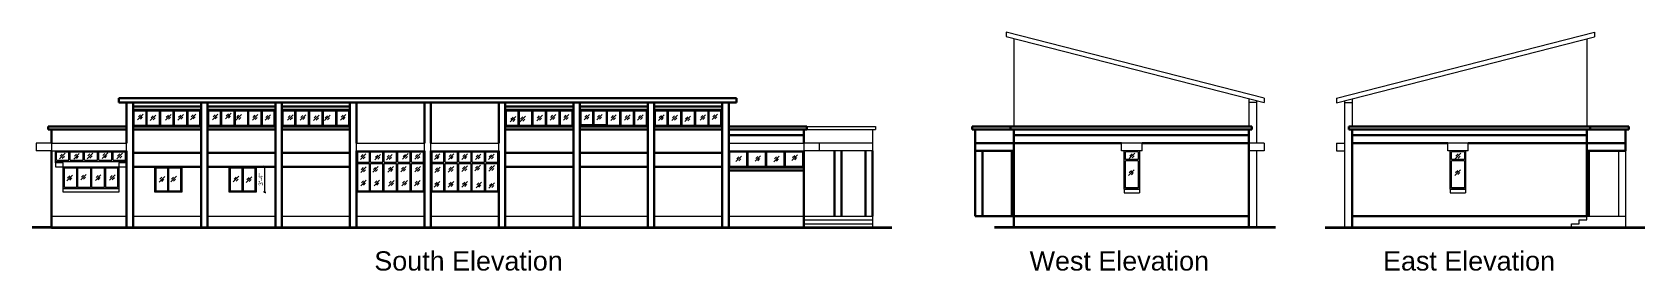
# Model space of a CAD drawing. Header units: inches. Extents: x -6800 to 96653, y -25814 to 17379.
# Drawn here: x 1532 to 4044, y 32 to 405 of the extents above; entities that cross this region are included whole.
import ezdxf

# ---------------------------------------------------------------- set-up
doc = ezdxf.new("R2010")
doc.units = ezdxf.units.IN
doc.header["$MEASUREMENT"] = 0
doc.header["$PDMODE"] = 34
for name, color, linetype, lineweight in [('chajja elev', 4, 'Continuous', 20), ('Column', 101, 'Continuous', 30), ('ele back', 51, 'Continuous', 15), ('ele front', 30, 'Continuous', 30), ('Ground level', 210, 'Continuous', 35), ('Opening elevation', 130, 'Continuous', 9), ('Stairs', 60, 'Continuous', 13), ('text', 31, 'Continuous', 13), ('Win ele', 211, 'Continuous', 15)]:
    doc.layers.add(name, color=color, linetype=linetype, lineweight=lineweight)
doc.styles.get("Standard").update_dxf_attribs({"font": 'arial.ttf'})
doc.dimstyles.get("Standard").update_dxf_attribs({"dimtxt": 7, "dimasz": 4, "dimexe": 2, "dimexo": 2, "dimgap": 2, "dimtad": 1, "dimdec": 0, "dimzin": 0, "dimdsep": 46, "dimlunit": 4, "dimtxsty": 'Standard', "dimblk": 'ARCHTICK', "dimcen": 0.25, "dimclrd": 256, "dimclre": 256, "dimclrt": 256, "dimadec": 0, "dimazin": 0, "dimtfac": 1, "dimtdec": 0, "dimtofl": 0, "dimtmove": 0, "dimatfit": 3, "dimfxl": 1, "dimfxlon": 1, "dimtolj": 1, "dimtzin": 0, "dimlwd": -1, "dimlwe": -1, "dimarcsym": 1})

msp = doc.modelspace()

# ---------------------------------------------------------------- blocks, each defined once
blk = doc.blocks.new('SE')
at = {"transparency": 33554687}
for p, q in [((2617, 294.9), (2617, 257.9)), ((1562, 117.9), (1679, 117.9)), ((1689, 117.9), (1795, 117.9)), ((1805, 117.9), (1911, 117.9)), ((1921, 117.9), (2027, 117.9)), ((2037, 117.9), (2143, 117.9)), ((2153, 117.9), (2259, 117.9)), ((2269, 117.9), (2375, 117.9)), ((2385, 117.9), (2491, 117.9)), ((2501, 117.9), (2607, 117.9)), ((2617, 117.9), (2734, 117.9))]:
    blk.add_line(p, q, dxfattribs=at)
at = {"layer": 'chajja elev', "transparency": 33554585}
for p, q in [((1538, 231.9), (1538, 219.9)), ((1562, 231.9), (1538, 231.9)), ((2758, 231.9), (2734, 231.9)), ((2758, 231.9), (2758, 219.9)), ((1562, 219.9), (1538, 219.9)), ((2758, 219.9), (2734, 219.9))]:
    blk.add_line(p, q, dxfattribs=at)
at = {"layer": 'chajja elev'}
for p, q in [((1562, 231.9), (1562, 219.9)), ((1562, 219.9), (1679, 219.9))]:
    blk.add_line(p, q, dxfattribs=at)
at = {"layer": 'chajja elev', "transparency": 33554687}
for p, q in [((1562, 231.9), (1679, 231.9)), ((1679, 219.9), (1679, 231.9)), ((2037, 231.9), (2143, 231.9)), ((2037, 219.9), (2037, 231.9)), ((2143, 219.9), (2143, 231.9)), ((2153, 231.9), (2259, 231.9)), ((2153, 219.9), (2153, 231.9)), ((2259, 219.9), (2259, 231.9)), ((2617, 231.9), (2734, 231.9)), ((2734, 231.9), (2734, 219.9)), ((2037, 219.9), (2143, 219.9)), ((2153, 219.9), (2259, 219.9)), ((2617, 219.9), (2734, 219.9))]:
    blk.add_line(p, q, dxfattribs=at)
at = {"layer": 'Column', "transparency": 33554687}
for p, q in [((1679, 231.9), (1679, 294.9)), ((1689, 283.9), (1689, 294.9)), ((1689, 257.9), (1689, 283.9)), ((1795, 99.9), (1795, 294.9)), ((1805, 99.9), (1805, 294.9)), ((1911, 99.9), (1911, 294.9)), ((1921, 99.9), (1921, 294.9)), ((2027, 99.9), (2027, 294.9)), ((2037, 231.9), (2037, 294.9)), ((2143, 231.9), (2143, 294.9)), ((2153, 231.9), (2153, 294.9)), ((2259, 231.9), (2259, 294.9)), ((2269, 99.9), (2269, 294.9)), ((2375, 99.9), (2375, 294.9)), ((2385, 99.9), (2385, 294.9)), ((2491, 99.9), (2491, 294.9)), ((2501, 99.9), (2501, 294.9)), ((2607, 99.9), (2607, 294.9)), ((2617, 231.9), (2617, 294.9)), ((1689, 99.9), (1689, 257.9)), ((2617, 219.9), (2617, 231.9)), ((1679, 99.9), (1679, 219.9)), ((2037, 99.9), (2037, 219.9)), ((2037, 154.9), (2037, 219.9)), ((2143, 99.9), (2143, 219.9)), ((2143, 219.9), (2143, 154.9)), ((2153, 99.9), (2153, 219.9)), ((2259, 99.9), (2259, 219.9)), ((2617, 99.9), (2617, 219.9)), ((2782, 219.9), (2782, 117.9)), ((2793, 219.9), (2793, 117.9)), ((2830, 219.9), (2830, 117.9)), ((2841, 219.9), (2841, 117.9))]:
    blk.add_line(p, q, dxfattribs=at)
at = {"layer": 'ele back', "transparency": 33554585}
for p, q in [((2739, 257.9), (2846, 257.9)), ((2739, 252.9), (2846, 252.9)), ((2841, 252.9), (2841, 219.9)), ((2846, 257.9), (2846, 252.9)), ((2841, 231.9), (2758, 231.9)), ((2841, 219.9), (2758, 219.9))]:
    blk.add_line(p, q, dxfattribs=at)
at = {"layer": 'ele front', "transparency": 33554687}
for p, q in [((1667, 301.9), (2629, 301.9)), ((1667, 294.9), (1667, 301.9)), ((2629, 294.9), (2629, 301.9)), ((1667, 294.9), (2629, 294.9)), ((1689, 288.9), (1795, 288.9)), ((1689, 283.9), (1795, 283.9)), ((1805, 288.9), (1911, 288.9)), ((1805, 283.9), (1911, 283.9)), ((1921, 288.9), (2027, 288.9)), ((1921, 283.9), (2027, 283.9)), ((2269, 288.9), (2375, 288.9)), ((2269, 283.9), (2375, 283.9)), ((2385, 288.9), (2491, 288.9)), ((2385, 283.9), (2491, 283.9)), ((2501, 288.9), (2607, 288.9)), ((2501, 283.9), (2607, 283.9)), ((1557, 257.9), (1679, 257.9)), ((1557, 257.9), (1557, 252.9)), ((1557, 252.9), (1679, 252.9)), ((1562, 252.9), (1562, 231.9)), ((1689, 257.9), (1795, 257.9)), ((1689, 252.9), (1795, 252.9)), ((1805, 257.9), (1911, 257.9)), ((1805, 252.9), (1911, 252.9)), ((1921, 257.9), (2027, 257.9)), ((1921, 252.9), (2027, 252.9)), ((2269, 257.9), (2375, 257.9)), ((2269, 252.9), (2375, 252.9)), ((2385, 257.9), (2491, 257.9)), ((2385, 252.9), (2491, 252.9)), ((2387, 259.9), (2426.4, 259.9)), ((2501, 257.9), (2607, 257.9)), ((2501, 252.9), (2607, 252.9)), ((2617, 257.9), (2739, 257.9)), ((2617, 252.9), (2739, 252.9)), ((2734, 252.9), (2734, 231.9)), ((2739, 257.9), (2739, 252.9)), ((2617, 243.9), (2734, 243.9)), ((1562, 219.9), (1562, 99.9)), ((1689, 216.3), (1795, 216.3)), ((1805, 216.3), (1911, 216.3)), ((1921, 216.3), (2027, 216.3)), ((2269, 216.3), (2375, 216.3)), ((2385, 216.3), (2491, 216.3)), ((2501, 216.3), (2607, 216.3)), ((2734, 219.9), (2734, 99.9)), ((1689, 194.9), (1795, 194.9)), ((1805, 194.9), (1911, 194.9)), ((1921, 194.9), (2027, 194.9)), ((2269, 194.9), (2375, 194.9)), ((2385, 194.9), (2491, 194.9)), ((2501, 194.9), (2607, 194.9)), ((2617, 193.9), (2734, 193.9)), ((2617, 188.9), (2734, 188.9))]:
    blk.add_line(p, q, dxfattribs=at)
at = {"layer": 'Ground level'}
for p, q in [((1562, 99.9), (1532, 99.9)), ((2734, 99.9), (2841, 99.9)), ((2841, 99.9), (2871, 99.9))]:
    blk.add_line(p, q, dxfattribs=at)
at = {"layer": 'Ground level', "transparency": 33554687}
blk.add_line((1562, 99.9), (2734, 99.9), dxfattribs=at)
at = {"layer": 'Opening elevation', "transparency": 33554687}
for p, q in [((1696.2, 268.1), (1704.9, 276.8)), ((1739.7, 267.8), (1748.4, 276.5)), ((1759, 267.8), (1767.6, 276.5)), ((1778.4, 268.3), (1787, 277)), ((1812.6, 268.3), (1821.3, 277)), ((1833.2, 269.8), (1841.9, 278.5)), ((1834.3, 274.1), (1837.6, 277.4)), ((2012, 267.7), (2020.7, 276.4)), ((2391.7, 267.9), (2400.4, 276.6)), ((2411.5, 267.9), (2420.1, 276.6)), ((2591.1, 268.5), (2599.8, 277.1)), ((1697.3, 272.5), (1700.6, 275.7)), ((1700.6, 269.2), (1703.8, 272.5)), ((1715.9, 266.9), (1724.6, 275.5)), ((1717, 271.2), (1720.3, 274.5)), ((1720.3, 267.9), (1723.5, 271.2)), ((1740.8, 272.1), (1744, 275.4)), ((1744, 268.9), (1747.3, 272.1)), ((1760, 272.1), (1763.3, 275.4)), ((1763.3, 268.9), (1766.6, 272.1)), ((1779.4, 272.7), (1782.7, 275.9)), ((1782.7, 269.4), (1786, 272.7)), ((1813.7, 272.7), (1816.9, 275.9)), ((1816.9, 269.4), (1820.2, 272.7)), ((1837.6, 270.9), (1840.8, 274.1)), ((1849.4, 267.5), (1858.1, 276.2)), ((1850.5, 271.8), (1853.7, 275.1)), ((1853.7, 268.6), (1857, 271.8)), ((1874.9, 267.5), (1883.5, 276.2)), ((1875.9, 271.8), (1879.2, 275.1)), ((1879.2, 268.6), (1882.5, 271.8)), ((1894.6, 267.4), (1903.3, 276.1)), ((1895.7, 271.7), (1898.9, 275)), ((1898.9, 268.5), (1902.2, 271.7)), ((1929.6, 267.4), (1938.3, 276.1)), ((1930.7, 271.7), (1933.9, 275)), ((1933.9, 268.5), (1937.2, 271.7)), ((1949.3, 267.4), (1958, 276.1)), ((1950.4, 271.7), (1953.6, 275)), ((1953.6, 268.5), (1956.9, 271.7)), ((1970.1, 266.8), (1978.8, 275.5)), ((1971.2, 271.2), (1974.5, 274.5)), ((1974.5, 267.9), (1977.7, 271.2)), ((1987.5, 266.8), (1996.2, 275.5)), ((1988.5, 271.2), (1991.8, 274.5)), ((1991.8, 267.9), (1995.1, 271.2)), ((2013.1, 272), (2016.3, 275.3)), ((2016.3, 268.7), (2019.6, 272)), ((2276.7, 264.7), (2285.3, 273.3)), ((2277.7, 269), (2281, 272.3)), ((2281, 265.7), (2284.3, 269)), ((2291.8, 265), (2300.5, 273.6)), ((2292.9, 269.3), (2296.1, 272.6)), ((2296.1, 266), (2299.4, 269.3)), ((2318, 266.6), (2326.7, 275.2)), ((2319.1, 270.9), (2322.4, 274.2)), ((2322.4, 267.6), (2325.6, 270.9)), ((2338.8, 267.6), (2347.5, 276.3)), ((2339.9, 271.9), (2343.1, 275.2)), ((2343.1, 268.7), (2346.4, 271.9)), ((2359.5, 267.5), (2368.1, 276.2)), ((2360.5, 271.8), (2363.8, 275.1)), ((2363.8, 268.6), (2367.1, 271.8)), ((2392.8, 272.3), (2396, 275.5)), ((2396, 269), (2399.3, 272.3)), ((2412.5, 272.3), (2415.8, 275.5)), ((2415.8, 269), (2419.1, 272.3)), ((2433.2, 267.1), (2441.9, 275.8)), ((2434.2, 271.4), (2437.5, 274.7)), ((2437.5, 268.2), (2440.8, 271.4)), ((2454.8, 267.3), (2463.5, 276)), ((2455.9, 271.6), (2459.1, 274.9)), ((2459.1, 268.4), (2462.4, 271.6)), ((2475.2, 267.3), (2483.9, 276)), ((2476.3, 271.6), (2479.6, 274.9)), ((2479.6, 268.4), (2482.8, 271.6)), ((2507.8, 267.1), (2516.5, 275.8)), ((2508.9, 271.5), (2512.2, 274.7)), ((2512.2, 268.2), (2515.4, 271.5)), ((2528.4, 266.9), (2537.1, 275.6)), ((2529.5, 271.2), (2532.7, 274.5)), ((2532.7, 268), (2536, 271.2)), ((2548.9, 265.3), (2557.5, 274)), ((2549.9, 269.7), (2553.2, 272.9)), ((2553.2, 266.4), (2556.5, 269.7)), ((2572.4, 267.4), (2581, 276.1)), ((2573.4, 271.8), (2576.7, 275)), ((2576.7, 268.5), (2580, 271.8)), ((2592.2, 272.8), (2595.5, 276.1)), ((2595.5, 269.5), (2598.7, 272.8)), ((1574.4, 207.1), (1583.1, 215.8)), ((1575.5, 211.4), (1578.7, 214.7)), ((1578.7, 208.2), (1582, 211.4)), ((1596.6, 206.8), (1605.2, 215.5)), ((1597.6, 211.1), (1600.9, 214.4)), ((1600.9, 207.9), (1604.2, 211.1)), ((1617.5, 207.4), (1626.2, 216)), ((1618.6, 211.7), (1621.8, 215)), ((1621.8, 208.4), (1625.1, 211.7)), ((1640.8, 207.9), (1649.5, 216.6)), ((1641.9, 212.2), (1645.2, 215.5)), ((1645.2, 209), (1648.4, 212.2)), ((1663.9, 207.2), (1672.5, 215.8)), ((1664.9, 211.5), (1668.2, 214.8)), ((1668.2, 208.2), (1671.5, 211.5)), ((2043.2, 206.1), (2051.9, 214.8)), ((2044.3, 210.5), (2047.6, 213.7)), ((2047.6, 207.2), (2050.8, 210.5)), ((2065.8, 205.4), (2074.5, 214.1)), ((2066.9, 209.7), (2070.2, 213)), ((2070.2, 206.5), (2073.4, 209.7)), ((2084, 205.4), (2092.7, 214.1)), ((2085, 209.7), (2088.3, 213)), ((2088.3, 206.5), (2091.6, 209.7)), ((2109, 206.6), (2117.7, 215.3)), ((2110.1, 211), (2113.3, 214.2)), ((2113.3, 207.7), (2116.6, 211)), ((2128, 206.6), (2136.6, 215.3)), ((2129, 211), (2132.3, 214.2)), ((2132.3, 207.7), (2135.6, 211)), ((2158.5, 206.3), (2167.1, 214.9)), ((2159.5, 210.6), (2162.8, 213.9)), ((2162.8, 207.3), (2166.1, 210.6)), ((2180.4, 206.3), (2189, 214.9)), ((2181.4, 210.6), (2184.7, 213.9)), ((2184.7, 207.3), (2188, 210.6)), ((2201.5, 206.3), (2210.2, 214.9)), ((2202.6, 210.6), (2205.8, 213.9)), ((2205.8, 207.3), (2209.1, 210.6)), ((2222.3, 206), (2231, 214.6)), ((2223.4, 210.3), (2226.7, 213.6)), ((2226.7, 207), (2229.9, 210.3)), ((2243, 206), (2251.6, 214.6)), ((2244, 210.3), (2247.3, 213.6)), ((2247.3, 207), (2250.6, 210.3)), ((2628.4, 202.9), (2637.1, 211.5)), ((2629.5, 207.2), (2632.8, 210.5)), ((2632.8, 203.9), (2636, 207.2)), ((2658.1, 203.3), (2666.7, 211.9)), ((2659.1, 207.6), (2662.4, 210.9)), ((2662.4, 204.3), (2665.7, 207.6)), ((2687.2, 202.6), (2695.9, 211.3)), ((2688.3, 207), (2691.6, 210.2)), ((2691.6, 203.7), (2694.8, 207)), ((2715.5, 204.7), (2724.2, 213.4)), ((2716.6, 209.1), (2719.9, 212.3)), ((2719.9, 205.8), (2723.1, 209.1)), ((1586.1, 173.1), (1594.8, 181.7)), ((1587.1, 177.4), (1590.4, 180.7)), ((1590.4, 174.1), (1593.7, 177.4)), ((1607.4, 174.2), (1616.1, 182.9)), ((1608.5, 178.6), (1611.8, 181.8)), ((1611.8, 175.3), (1615, 178.6)), ((1630.3, 173.6), (1639, 182.2)), ((1631.4, 177.9), (1634.6, 181.2)), ((1634.6, 174.6), (1637.9, 177.9)), ((1652.3, 173.7), (1661, 182.4)), ((1653.4, 178.1), (1656.6, 181.3)), ((1656.6, 174.8), (1659.9, 178.1)), ((1729.6, 170.9), (1738.3, 179.6)), ((1730.7, 175.2), (1733.9, 178.5)), ((1747.8, 171.2), (1756.5, 179.9)), ((1748.9, 175.6), (1752.1, 178.8)), ((1845.2, 171.2), (1853.9, 179.9)), ((1846.3, 175.6), (1849.5, 178.8)), ((1865.4, 170.5), (1874.1, 179.2)), ((1866.5, 174.9), (1869.7, 178.1)), ((2043.7, 185.9), (2052.4, 194.6)), ((2044.8, 190.2), (2048.1, 193.5)), ((2048.1, 187), (2051.4, 190.2)), ((2062.4, 186.3), (2071.1, 195)), ((2063.5, 190.7), (2066.7, 193.9)), ((2066.7, 187.4), (2070, 190.7)), ((2086.1, 186.4), (2094.7, 195.1)), ((2087.1, 190.8), (2090.4, 194)), ((2090.4, 187.5), (2093.7, 190.8)), ((2106, 186.7), (2114.6, 195.4)), ((2107, 191.1), (2110.3, 194.3)), ((2110.3, 187.8), (2113.6, 191.1)), ((2128, 186.7), (2136.6, 195.4)), ((2129, 191.1), (2132.3, 194.3)), ((2132.3, 187.8), (2135.6, 191.1)), ((2159.1, 185.6), (2167.7, 194.3)), ((2160.1, 189.9), (2163.4, 193.2)), ((2163.4, 186.7), (2166.7, 189.9)), ((2180, 186.3), (2188.7, 195)), ((2181.1, 190.7), (2184.4, 194)), ((2184.4, 187.4), (2187.6, 190.7)), ((2201.4, 187.5), (2210.1, 196.2)), ((2202.5, 191.8), (2205.7, 195.1)), ((2205.7, 188.6), (2209, 191.8)), ((2221.4, 188.4), (2230.1, 197.1)), ((2222.5, 192.8), (2225.7, 196)), ((2225.7, 189.5), (2229, 192.8)), ((2243.5, 188), (2252.2, 196.7)), ((2244.6, 192.3), (2247.8, 195.6)), ((2247.8, 189.1), (2251.1, 192.3)), ((1733.9, 172), (1737.2, 175.2)), ((1752.1, 172.3), (1755.4, 175.6)), ((1849.5, 172.3), (1852.8, 175.6)), ((1869.7, 171.6), (1873, 174.9)), ((2043.7, 165.2), (2052.4, 173.9)), ((2044.8, 169.5), (2048.1, 172.8)), ((2048.1, 166.3), (2051.4, 169.5)), ((2064.5, 165.2), (2073.2, 173.9)), ((2065.6, 169.5), (2068.9, 172.8)), ((2068.9, 166.3), (2072.1, 169.5)), ((2087.1, 164.7), (2095.7, 173.4)), ((2088.1, 169), (2091.4, 172.3)), ((2091.4, 165.8), (2094.7, 169)), ((2107.7, 164.9), (2116.4, 173.5)), ((2108.8, 169.2), (2112.1, 172.5)), ((2112.1, 165.9), (2115.3, 169.2)), ((2127.4, 164.9), (2136.1, 173.5)), ((2128.5, 169.2), (2131.7, 172.5)), ((2131.7, 165.9), (2135, 169.2)), ((2158.4, 163.1), (2167, 171.8)), ((2159.4, 167.5), (2162.7, 170.7)), ((2162.7, 164.2), (2166, 167.5)), ((2180, 163.1), (2188.7, 171.8)), ((2181.1, 167.5), (2184.4, 170.7)), ((2184.4, 164.2), (2187.6, 167.5)), ((2201.4, 163.1), (2210.1, 171.8)), ((2202.5, 167.5), (2205.7, 170.7)), ((2205.7, 164.2), (2209, 167.5)), ((2223.4, 162.1), (2232.1, 170.8)), ((2224.5, 166.4), (2227.7, 169.7)), ((2227.7, 163.2), (2231, 166.4)), ((2243.5, 161.2), (2252.2, 169.8)), ((2244.6, 165.5), (2247.8, 168.8)), ((2247.8, 162.2), (2251.1, 165.5))]:
    blk.add_line(p, q, dxfattribs=at)
at = {"layer": 'Stairs', "transparency": 33554585}
for p, q in [((2734, 117.9), (2841, 117.9)), ((2734, 111.9), (2841, 111.9)), ((2734, 105.9), (2841, 105.9)), ((2841, 117.9), (2841, 99.9))]:
    blk.add_line(p, q, dxfattribs=at)
at = {"layer": 'Win ele', "transparency": 33554687}
for p, q in [((1691, 281.9), (1709.2, 281.9)), ((1691, 259.9), (1691, 281.9)), ((1709.2, 259.9), (1709.2, 281.9)), ((1711.2, 281.9), (1730.4, 281.9)), ((1711.2, 259.9), (1711.2, 281.9)), ((1730.4, 259.9), (1730.4, 281.9)), ((1732.4, 281.9), (1751.6, 281.9)), ((1732.4, 259.9), (1732.4, 281.9)), ((1751.6, 259.9), (1751.6, 281.9)), ((1753.6, 281.9), (1772.8, 281.9)), ((1753.6, 259.9), (1753.6, 281.9)), ((1772.8, 259.9), (1772.8, 281.9)), ((1774.8, 281.9), (1793, 281.9)), ((1774.8, 259.9), (1774.8, 281.9)), ((1793, 259.9), (1793, 281.9)), ((1807, 281.9), (1825.2, 281.9)), ((1807, 259.9), (1807, 281.9)), ((1825.2, 259.9), (1825.2, 281.9)), ((1827.2, 281.9), (1846.4, 281.9)), ((1827.2, 259.9), (1827.2, 281.9)), ((1846.4, 259.9), (1846.4, 281.9)), ((1848.4, 281.9), (1867.6, 281.9)), ((1848.4, 259.9), (1848.4, 281.9)), ((1867.6, 259.9), (1867.6, 281.9)), ((1869.6, 281.9), (1888.8, 281.9)), ((1869.6, 259.9), (1869.6, 281.9)), ((1888.8, 259.9), (1888.8, 281.9)), ((1890.8, 281.9), (1909, 281.9)), ((1890.8, 259.9), (1890.8, 281.9)), ((1909, 259.9), (1909, 281.9)), ((1923, 281.9), (1941.2, 281.9)), ((1923, 259.9), (1923, 281.9)), ((1941.2, 259.9), (1941.2, 281.9)), ((1943.2, 281.9), (1962.4, 281.9)), ((1943.2, 259.9), (1943.2, 281.9)), ((1962.4, 259.9), (1962.4, 281.9)), ((1964.4, 281.9), (1983.6, 281.9)), ((1964.4, 259.9), (1964.4, 281.9)), ((1983.6, 259.9), (1983.6, 281.9)), ((1985.6, 281.9), (2004.8, 281.9)), ((1985.6, 259.9), (1985.6, 281.9)), ((2004.8, 259.9), (2004.8, 281.9)), ((2006.8, 281.9), (2025, 281.9)), ((2006.8, 259.9), (2006.8, 281.9)), ((2025, 259.9), (2025, 281.9)), ((2271, 281.9), (2289.2, 281.9)), ((2271, 259.9), (2271, 281.9)), ((2289.2, 259.9), (2289.2, 281.9)), ((2291.2, 281.9), (2310.4, 281.9)), ((2291.2, 259.9), (2291.2, 281.9)), ((2310.4, 259.9), (2310.4, 281.9)), ((2312.4, 281.9), (2331.6, 281.9)), ((2312.4, 259.9), (2312.4, 281.9)), ((2331.6, 259.9), (2331.6, 281.9)), ((2333.6, 281.9), (2352.8, 281.9)), ((2333.6, 259.9), (2333.6, 281.9)), ((2352.8, 259.9), (2352.8, 281.9)), ((2354.8, 281.9), (2373, 281.9)), ((2354.8, 259.9), (2354.8, 281.9)), ((2373, 259.9), (2373, 281.9)), ((2387, 281.9), (2405.2, 281.9)), ((2387, 259.9), (2387, 281.9)), ((2405.2, 259.9), (2405.2, 281.9)), ((2407.2, 281.9), (2426.4, 281.9)), ((2407.2, 259.9), (2407.2, 281.9)), ((2426.4, 259.9), (2426.4, 281.9)), ((2428.4, 281.9), (2447.6, 281.9)), ((2428.4, 259.9), (2428.4, 281.9)), ((2447.6, 259.9), (2447.6, 281.9)), ((2449.6, 281.9), (2468.8, 281.9)), ((2449.6, 259.9), (2449.6, 281.9)), ((2468.8, 259.9), (2468.8, 281.9)), ((2470.8, 281.9), (2489, 281.9)), ((2470.8, 259.9), (2470.8, 281.9)), ((2489, 259.9), (2489, 281.9)), ((2503, 281.9), (2521.2, 281.9)), ((2503, 259.9), (2503, 281.9)), ((2521.2, 259.9), (2521.2, 281.9)), ((2523.2, 281.9), (2542.4, 281.9)), ((2523.2, 259.9), (2523.2, 281.9)), ((2542.4, 259.9), (2542.4, 281.9)), ((2544.4, 281.9), (2563.6, 281.9)), ((2544.4, 259.9), (2544.4, 281.9)), ((2563.6, 259.9), (2563.6, 281.9)), ((2565.6, 281.9), (2584.8, 281.9)), ((2565.6, 259.9), (2565.6, 281.9)), ((2584.8, 259.9), (2584.8, 281.9)), ((2586.8, 281.9), (2605, 281.9)), ((2586.8, 259.9), (2586.8, 281.9)), ((2605, 259.9), (2605, 281.9)), ((1691, 259.9), (1730.4, 259.9)), ((1732.4, 259.9), (1751.6, 259.9)), ((1753.6, 259.9), (1772.8, 259.9)), ((1774.8, 259.9), (1793, 259.9)), ((1807, 259.9), (1846.4, 259.9)), ((1848.4, 259.9), (1867.6, 259.9)), ((1869.6, 259.9), (1888.8, 259.9)), ((1890.8, 259.9), (1909, 259.9)), ((1923, 259.9), (1962.4, 259.9)), ((1964.4, 259.9), (1983.6, 259.9)), ((1985.6, 259.9), (2004.8, 259.9)), ((2006.8, 259.9), (2025, 259.9)), ((2271, 259.9), (2310.4, 259.9)), ((2312.4, 259.9), (2331.6, 259.9)), ((2333.6, 259.9), (2352.8, 259.9)), ((2354.8, 259.9), (2373, 259.9)), ((2428.4, 259.9), (2447.6, 259.9)), ((2449.6, 259.9), (2468.8, 259.9)), ((2470.8, 259.9), (2489, 259.9)), ((2503, 259.9), (2542.4, 259.9)), ((2544.4, 259.9), (2563.6, 259.9)), ((2565.6, 259.9), (2584.8, 259.9)), ((2586.8, 259.9), (2605, 259.9)), ((1568, 200.9), (1568, 219.9)), ((1568, 202.9), (1679, 202.9)), ((1570, 217.9), (1589.2, 217.9)), ((1570, 204.9), (1570, 217.9)), ((1570, 204.9), (1589.2, 204.9)), ((1589.2, 204.9), (1589.2, 217.9)), ((1591.2, 217.9), (1611.4, 217.9)), ((1591.2, 204.9), (1591.2, 217.9)), ((1591.2, 204.9), (1611.4, 204.9)), ((1611.4, 204.9), (1611.4, 217.9)), ((1613.4, 217.9), (1633.6, 217.9)), ((1613.4, 204.9), (1613.4, 217.9)), ((1613.4, 204.9), (1633.6, 204.9)), ((1633.6, 204.9), (1633.6, 217.9)), ((1635.6, 217.9), (1655.8, 217.9)), ((1635.6, 204.9), (1635.6, 217.9)), ((1635.6, 204.9), (1655.8, 204.9)), ((1655.8, 204.9), (1655.8, 217.9)), ((1657.8, 217.9), (1677, 217.9)), ((1657.8, 204.9), (1657.8, 217.9)), ((1657.8, 204.9), (1677, 204.9)), ((1677, 204.9), (1677, 217.9)), ((2039, 217.9), (2057.2, 217.9)), ((2039, 201.9), (2039, 217.9)), ((2039, 201.9), (2057.2, 201.9)), ((2057.2, 201.9), (2057.2, 217.9)), ((2059.2, 217.9), (2078.4, 217.9)), ((2059.2, 201.9), (2059.2, 217.9)), ((2059.2, 201.9), (2078.4, 201.9)), ((2078.4, 201.9), (2078.4, 217.9)), ((2080.4, 217.9), (2099.6, 217.9)), ((2080.4, 201.9), (2080.4, 217.9)), ((2080.4, 201.9), (2099.6, 201.9)), ((2099.6, 201.9), (2099.6, 217.9)), ((2101.6, 217.9), (2120.8, 217.9)), ((2101.6, 201.9), (2101.6, 217.9)), ((2101.6, 201.9), (2120.8, 201.9)), ((2120.8, 201.9), (2120.8, 217.9)), ((2122.8, 217.9), (2141, 217.9)), ((2122.8, 201.9), (2122.8, 217.9)), ((2122.8, 201.9), (2141, 201.9)), ((2141, 217.9), (2141, 201.9)), ((2155, 217.9), (2173.2, 217.9)), ((2155, 201.9), (2155, 217.9)), ((2155, 201.9), (2173.2, 201.9)), ((2173.2, 201.9), (2173.2, 217.9)), ((2175.2, 217.9), (2194.4, 217.9)), ((2175.2, 201.9), (2175.2, 217.9)), ((2175.2, 201.9), (2194.4, 201.9)), ((2194.4, 201.9), (2194.4, 217.9)), ((2196.4, 217.9), (2215.6, 217.9)), ((2196.4, 201.9), (2196.4, 217.9)), ((2196.4, 201.9), (2215.6, 201.9)), ((2215.6, 201.9), (2215.6, 217.9)), ((2217.6, 217.9), (2236.8, 217.9)), ((2217.6, 201.9), (2217.6, 217.9)), ((2217.6, 201.9), (2236.8, 201.9)), ((2236.8, 201.9), (2236.8, 217.9)), ((2238.8, 217.9), (2257, 217.9)), ((2238.8, 201.9), (2238.8, 217.9)), ((2238.8, 201.9), (2257, 201.9)), ((2257, 217.9), (2257, 201.9)), ((2619, 217.9), (2645.2, 217.9)), ((2619, 195.9), (2619, 217.9)), ((2645.2, 195.9), (2645.2, 217.9)), ((2647.2, 217.9), (2674.5, 217.9)), ((2647.2, 195.9), (2647.2, 217.9)), ((2674.5, 195.9), (2674.5, 217.9)), ((2676.5, 217.9), (2703.7, 217.9)), ((2676.5, 195.9), (2676.5, 217.9)), ((2703.7, 195.9), (2703.7, 217.9)), ((2705.7, 217.9), (2732, 217.9)), ((2705.7, 195.9), (2705.7, 217.9)), ((2732, 217.9), (2732, 195.9)), ((1580, 194.9), (1667, 194.9)), ((1580, 154.9), (1580, 194.9)), ((1582, 192.9), (1600.7, 192.9)), ((1582, 162.4), (1582, 192.9)), ((1600.7, 192.9), (1600.7, 162.4)), ((1602.7, 192.9), (1622.5, 192.9)), ((1602.7, 192.9), (1602.7, 162.4)), ((1622.5, 192.9), (1622.5, 162.4)), ((1624.5, 192.9), (1644.2, 192.9)), ((1624.5, 192.9), (1624.5, 162.4)), ((1644.2, 192.9), (1644.2, 162.4)), ((1646.2, 192.9), (1665, 192.9)), ((1646.2, 192.9), (1646.2, 162.4)), ((1665, 192.9), (1665, 162.4)), ((1667, 194.9), (1667, 154.9)), ((1723, 194.9), (1765, 194.9)), ((1723, 154.9), (1723, 194.9)), ((1725, 192.9), (1743, 192.9)), ((1725, 156.9), (1725, 192.9)), ((1743, 156.9), (1743, 192.9)), ((1745, 192.9), (1763, 192.9)), ((1745, 156.9), (1745, 192.9)), ((1763, 192.9), (1763, 156.9)), ((1765, 194.9), (1765, 154.9)), ((1841, 192.9), (1859, 192.9)), ((1841, 156.9), (1841, 192.9)), ((1859, 156.9), (1859, 192.9)), ((1861, 192.9), (1879, 192.9)), ((1861, 156.9), (1861, 192.9)), ((1879, 192.9), (1879, 156.9)), ((2039, 199.9), (2057.2, 199.9)), ((2039, 156.9), (2039, 199.9)), ((2057.2, 156.9), (2057.2, 199.9)), ((2059.2, 199.9), (2078.4, 199.9)), ((2059.2, 156.9), (2059.2, 199.9)), ((2078.4, 156.9), (2078.4, 199.9)), ((2080.4, 199.9), (2099.6, 199.9)), ((2080.4, 156.9), (2080.4, 199.9)), ((2099.6, 156.9), (2099.6, 199.9)), ((2101.6, 199.9), (2120.8, 199.9)), ((2101.6, 156.9), (2101.6, 199.9)), ((2120.8, 156.9), (2120.8, 199.9)), ((2122.8, 199.9), (2141, 199.9)), ((2122.8, 156.9), (2122.8, 199.9)), ((2141, 199.9), (2141, 156.9)), ((2155, 199.9), (2173.2, 199.9)), ((2155, 156.9), (2155, 199.9)), ((2173.2, 156.9), (2173.2, 199.9)), ((2175.2, 199.9), (2194.4, 199.9)), ((2175.2, 156.9), (2175.2, 199.9)), ((2194.4, 156.9), (2194.4, 199.9)), ((2196.4, 199.9), (2215.6, 199.9)), ((2196.4, 156.9), (2196.4, 199.9)), ((2215.6, 156.9), (2215.6, 199.9)), ((2217.6, 199.9), (2236.8, 199.9)), ((2217.6, 156.9), (2217.6, 199.9)), ((2236.8, 156.9), (2236.8, 199.9)), ((2238.8, 199.9), (2257, 199.9)), ((2238.8, 156.9), (2238.8, 199.9)), ((2257, 199.9), (2257, 156.9)), ((2619, 195.9), (2645.2, 195.9)), ((2647.2, 195.9), (2674.5, 195.9)), ((2676.5, 195.9), (2703.7, 195.9)), ((2705.7, 195.9), (2732, 195.9)), ((1667, 160.4), (1580, 160.4)), ((1667, 154.9), (1580, 154.9)), ((1600.7, 162.4), (1582, 162.4)), ((1622.5, 162.4), (1602.7, 162.4)), ((1644.2, 162.4), (1624.5, 162.4)), ((1665, 162.4), (1646.2, 162.4)), ((1765, 154.9), (1723, 154.9)), ((1743, 156.9), (1725, 156.9)), ((1763, 156.9), (1745, 156.9)), ((1859, 156.9), (1841, 156.9)), ((1879, 156.9), (1861, 156.9)), ((2143, 154.9), (2037, 154.9)), ((2057.2, 156.9), (2039, 156.9)), ((2078.4, 156.9), (2059.2, 156.9)), ((2099.6, 156.9), (2080.4, 156.9)), ((2120.8, 156.9), (2101.6, 156.9)), ((2141, 156.9), (2122.8, 156.9)), ((2259, 154.9), (2153, 154.9)), ((2173.2, 156.9), (2155, 156.9)), ((2194.4, 156.9), (2175.2, 156.9)), ((2215.6, 156.9), (2196.4, 156.9)), ((2236.8, 156.9), (2217.6, 156.9)), ((2257, 156.9), (2238.8, 156.9))]:
    blk.add_line(p, q, dxfattribs=at)
for points in [[(1580, 200.9), (1568, 200.9), (1568, 194.9), (1580, 194.9)], [(1679, 200.9), (1667, 200.9), (1667, 194.9), (1679, 194.9)], [(1839, 194.9), (1881, 194.9), (1881, 154.9), (1839, 154.9)]]:
    blk.add_lwpolyline(points, close=True, dxfattribs=at)
at = {"layer": 'text', "insert": (2064.9, 62.8), "char_height": 30, "attachment_point": 1}
blk.add_mtext_dynamic_manual_height_columns('South Elevation', width=1010.081, gutter_width=5.07, heights=[0], dxfattribs=at)
blk = doc.blocks.new('WE')
for p, q in [((3451.2, 301.9), (3451.2, 294.9)), ((3233.2, 159.9), (3257.2, 159.9))]:
    blk.add_line(p, q)
at = {"layer": 'chajja elev'}
for p, q in [((3261.2, 231.9), (3229.2, 231.9)), ((3229.2, 219.9), (3229.2, 231.9)), ((3261.2, 219.9), (3261.2, 231.9)), ((3261.2, 219.9), (3229.2, 219.9)), ((3257.2, 159.9), (3233.2, 159.9)), ((3233.2, 159.9), (3233.2, 153.9)), ((3233.2, 153.9), (3257.2, 153.9)), ((3257.2, 159.9), (3257.2, 153.9))]:
    blk.add_line(p, q, dxfattribs=at)
at = {"layer": 'chajja elev', "transparency": 33554585}
for p, q in [((3451.2, 231.9), (3427.2, 231.9)), ((3451.2, 231.9), (3451.2, 219.9)), ((3451.2, 219.9), (3427.2, 219.9))]:
    blk.add_line(p, q, dxfattribs=at)
at = {"layer": 'Column', "transparency": 33554687}
for p, q in [((3001.2, 117.9), (3001.2, 252.9)), ((3012.2, 117.9), (3012.2, 219.9))]:
    blk.add_line(p, q, dxfattribs=at)
at = {"layer": 'Column', "transparency": 33554585}
blk.add_line((3058.2, 219.9), (3058.2, 117.9), dxfattribs=at)
at = {"layer": 'ele back', "transparency": 33554585}
for p, q in [((3451.2, 301.9), (3049.2, 404.9)), ((3049.2, 397.9), (3451.2, 294.9)), ((3061.2, 394.8), (3061.2, 257.9)), ((3427.2, 301), (3427.2, 257.9)), ((3439.2, 294.9), (3427.2, 294.9)), ((3439.2, 297.9), (3439.2, 231.9)), ((3439.2, 219.9), (3439.2, 99.9))]:
    blk.add_line(p, q, dxfattribs=at)
at = {"layer": 'ele back'}
blk.add_line((3049.2, 404.9), (3049.2, 397.9), dxfattribs=at)
at = {"layer": 'ele front'}
for p, q in [((2996.2, 257.9), (3432.2, 257.9)), ((2996.2, 252.9), (2996.2, 257.9)), ((2996.2, 252.9), (3432.2, 252.9)), ((3056.2, 257.9), (3056.2, 252.9)), ((3061.2, 252.9), (3061.2, 99.9)), ((3427.2, 252.9), (3427.2, 99.9)), ((3432.2, 257.9), (3432.2, 252.9)), ((3001.2, 231.9), (3061.2, 231.9)), ((3061.2, 243.9), (3427.2, 243.9)), ((3061.2, 231.9), (3229.2, 231.9)), ((3261.2, 231.9), (3427.2, 231.9)), ((3001.2, 219.9), (3061.2, 219.9)), ((3001.2, 117.9), (3427.2, 117.9)), ((3427.2, 117.9), (3061.2, 117.9))]:
    blk.add_line(p, q, dxfattribs=at)
at = {"layer": 'Ground level'}
blk.add_line((3469.2, 99.9), (3031.2, 99.9), dxfattribs=at)
at = {"layer": 'Opening elevation'}
for p, q in [((3241.1, 207.5), (3249.8, 216.2)), ((3242.2, 211.8), (3245.4, 215.1)), ((3245.4, 208.6), (3248.7, 211.8)), ((3240.1, 181.3), (3248.8, 190)), ((3241.2, 185.6), (3244.5, 188.9)), ((3244.5, 182.4), (3247.7, 185.6))]:
    blk.add_line(p, q, dxfattribs=at)
at = {"layer": 'Win ele'}
for p, q in [((3233.2, 159.9), (3233.2, 219.9)), ((3255.2, 217.9), (3235.2, 217.9)), ((3235.2, 205.9), (3235.2, 217.9)), ((3255.2, 205.9), (3235.2, 205.9)), ((3255.2, 203.9), (3235.2, 203.9)), ((3235.2, 161.9), (3235.2, 203.9)), ((3255.2, 217.9), (3255.2, 205.9)), ((3255.2, 203.9), (3255.2, 161.9)), ((3257.2, 219.9), (3257.2, 159.9)), ((3255.2, 161.9), (3235.2, 161.9))]:
    blk.add_line(p, q, dxfattribs=at)
at = {"layer": 'text', "insert": (3085.9, 62.8), "char_height": 30, "attachment_point": 1}
blk.add_mtext_dynamic_manual_height_columns('West Elevation', width=1010.081, gutter_width=5.07, heights=[0], dxfattribs=at)
blk = doc.blocks.new('EE')
for p, q in [((3741.2, 159.9), (3765.2, 159.9)), ((3588.2, 99.9), (3954.2, 99.9))]:
    blk.add_line(p, q)
at = {"layer": 'chajja elev', "transparency": 33554585}
for p, q in [((3564.2, 231.9), (3564.2, 219.9)), ((3564.2, 231.9), (3576.2, 231.9)), ((3564.2, 219.9), (3576.2, 219.9))]:
    blk.add_line(p, q, dxfattribs=at)
at = {"layer": 'chajja elev'}
for p, q in [((3769.2, 231.9), (3737.2, 231.9)), ((3737.2, 219.9), (3737.2, 231.9)), ((3769.2, 219.9), (3769.2, 231.9)), ((3769.2, 219.9), (3737.2, 219.9)), ((3765.2, 159.9), (3741.2, 159.9)), ((3741.2, 159.9), (3741.2, 153.9)), ((3741.2, 153.9), (3765.2, 153.9)), ((3765.2, 159.9), (3765.2, 153.9))]:
    blk.add_line(p, q, dxfattribs=at)
at = {"layer": 'Column', "transparency": 33554585}
blk.add_line((3957.2, 117.9), (3957.2, 219.9), dxfattribs=at)
at = {"layer": 'ele back', "transparency": 33554585}
for p, q in [((3564.2, 301.9), (3966.2, 404.9)), ((3966.2, 404.9), (3966.2, 397.6)), ((3564.2, 294.6), (3966.2, 397.6)), ((3954.2, 394.6), (3954.2, 257.9)), ((3564.2, 301.9), (3564.2, 294.6)), ((3576.2, 297.7), (3576.2, 99.9)), ((3576.2, 294.9), (3588.2, 294.9)), ((3588.2, 300.8), (3588.2, 257.9))]:
    blk.add_line(p, q, dxfattribs=at)
at = {"layer": 'ele front'}
for p, q in [((3583.2, 257.9), (3583.2, 252.9)), ((3583.2, 257.9), (3959.2, 257.9)), ((3583.2, 252.9), (3959.2, 252.9)), ((3588.2, 252.9), (3588.2, 99.9)), ((3954.2, 252.9), (3954.2, 117.9)), ((3959.2, 257.9), (3959.2, 252.9)), ((4019.2, 257.9), (3959.2, 257.9)), ((4019.2, 252.9), (3959.2, 252.9)), ((4014.2, 219.9), (4014.2, 252.9)), ((4019.2, 252.9), (4019.2, 257.9)), ((3588.2, 243.9), (3954.2, 243.9)), ((3588.2, 231.9), (3737.2, 231.9)), ((3769.2, 231.9), (3954.2, 231.9)), ((3954.2, 231.9), (4014.2, 231.9)), ((4014.2, 219.9), (3954.2, 219.9)), ((3588.2, 117.9), (3954.2, 117.9))]:
    blk.add_line(p, q, dxfattribs=at)
at = {"layer": 'Ground level'}
blk.add_line((3546.2, 99.9), (4044.2, 99.9), dxfattribs=at)
at = {"layer": 'Opening elevation'}
for p, q in [((3749, 207.2), (3757.7, 215.8)), ((3750.1, 211.5), (3753.3, 214.8)), ((3753.3, 208.2), (3756.6, 211.5)), ((3748.5, 181.4), (3757.1, 190.1)), ((3749.5, 185.8), (3752.8, 189)), ((3752.8, 182.5), (3756.1, 185.8))]:
    blk.add_line(p, q, dxfattribs=at)
at = {"layer": 'Stairs'}
for p, q in [((4003.2, 219.9), (4003.2, 117.9)), ((4014.2, 219.9), (4014.2, 117.9)), ((3930.2, 99.9), (3930.2, 105.9)), ((3930.2, 105.9), (3942.2, 105.9)), ((3942.2, 105.9), (3942.2, 111.9)), ((3942.2, 111.9), (3954.2, 111.9)), ((3954.2, 111.9), (3954.2, 117.9)), ((3954.2, 117.9), (4014.2, 117.9)), ((4014.2, 117.9), (4014.2, 99.9))]:
    blk.add_line(p, q, dxfattribs=at)
at = {"layer": 'Win ele'}
for p, q in [((3741.2, 159.9), (3741.2, 219.9)), ((3763.2, 217.9), (3743.2, 217.9)), ((3743.2, 205.9), (3743.2, 217.9)), ((3763.2, 205.9), (3743.2, 205.9)), ((3763.2, 203.9), (3743.2, 203.9)), ((3743.2, 161.9), (3743.2, 203.9)), ((3763.2, 217.9), (3763.2, 205.9)), ((3763.2, 203.9), (3763.2, 161.9)), ((3765.2, 219.9), (3765.2, 159.9)), ((3763.2, 161.9), (3743.2, 161.9))]:
    blk.add_line(p, q, dxfattribs=at)
at = {"layer": 'text', "insert": (3636.5, 62.8), "char_height": 30, "attachment_point": 1}
blk.add_mtext_dynamic_manual_height_columns('East Elevation', width=1010.081, gutter_width=5.07, heights=[0], dxfattribs=at)
blk = doc.blocks.new('_ArchTick')
at = {"color": 0, "linetype": 'ByBlock', "const_width": 0.15}
blk.add_lwpolyline([(-0.5, -0.5), (0.5, 0.5)], dxfattribs=at)
blk = doc.blocks.new('*D104')
at = {"layer": 'Defpoints', "color": 0, "transparency": 16777216}
for p in [(1881, 194.9), (1881, 154.9), (1893.7, 154.9)]:
    blk.add_point(p, dxfattribs=at)
at = {"layer": 'text', "transparency": 16777216}
for p, q in [((1892.7, 194.9), (1895.7, 194.9)), ((1893.7, 194.9), (1893.7, 154.9)), ((1892.7, 154.9), (1895.7, 154.9))]:
    blk.add_line(p, q, dxfattribs=at)
at = {"layer": 'text', "transparency": 16777216, "xscale": 4, "yscale": 4, "zscale": 4}
for p, rotation in [((1893.7, 194.9), 90), ((1893.7, 154.9), 270)]:
    blk.add_blockref('_ArchTick', p, dxfattribs=dict(at, rotation=rotation))
at = {"layer": 'text', "transparency": 16777216, "insert": (1888.1, 174.9), "char_height": 7, "attachment_point": 5, "rotation": 90}
blk.add_mtext('\\A1;3\'-4"', dxfattribs=at)

# ---------------------------------------------------------------- dimensions: what is measured, and where the dimension line sits
at = {"layer": 'text'}
dim = msp.add_aligned_dim(p1=(1881, 194.9), p2=(1881, 154.9), distance=12.7, dimstyle='Standard', dxfattribs=at)
dim.commit()
dim.dimension.update_dxf_attribs({"geometry": '*D104', "text_midpoint": (1888.1, 174.9)})

# ---------------------------------------------------------------- block references
at = {"layer": 'ele back', "transparency": 33554641}
for name in ['WE', 'EE', 'SE']:
    msp.add_blockref(name, (0, 0), dxfattribs=at)

msp.set_redraw_order([(e.dxf.handle, doc.entitydb.next_handle()) for e in msp.query("TEXT MTEXT ATTDEF DIMENSION ARC_DIMENSION")])  # texts and dimensions are drawn at this point

doc.saveas('drawing.dxf')
